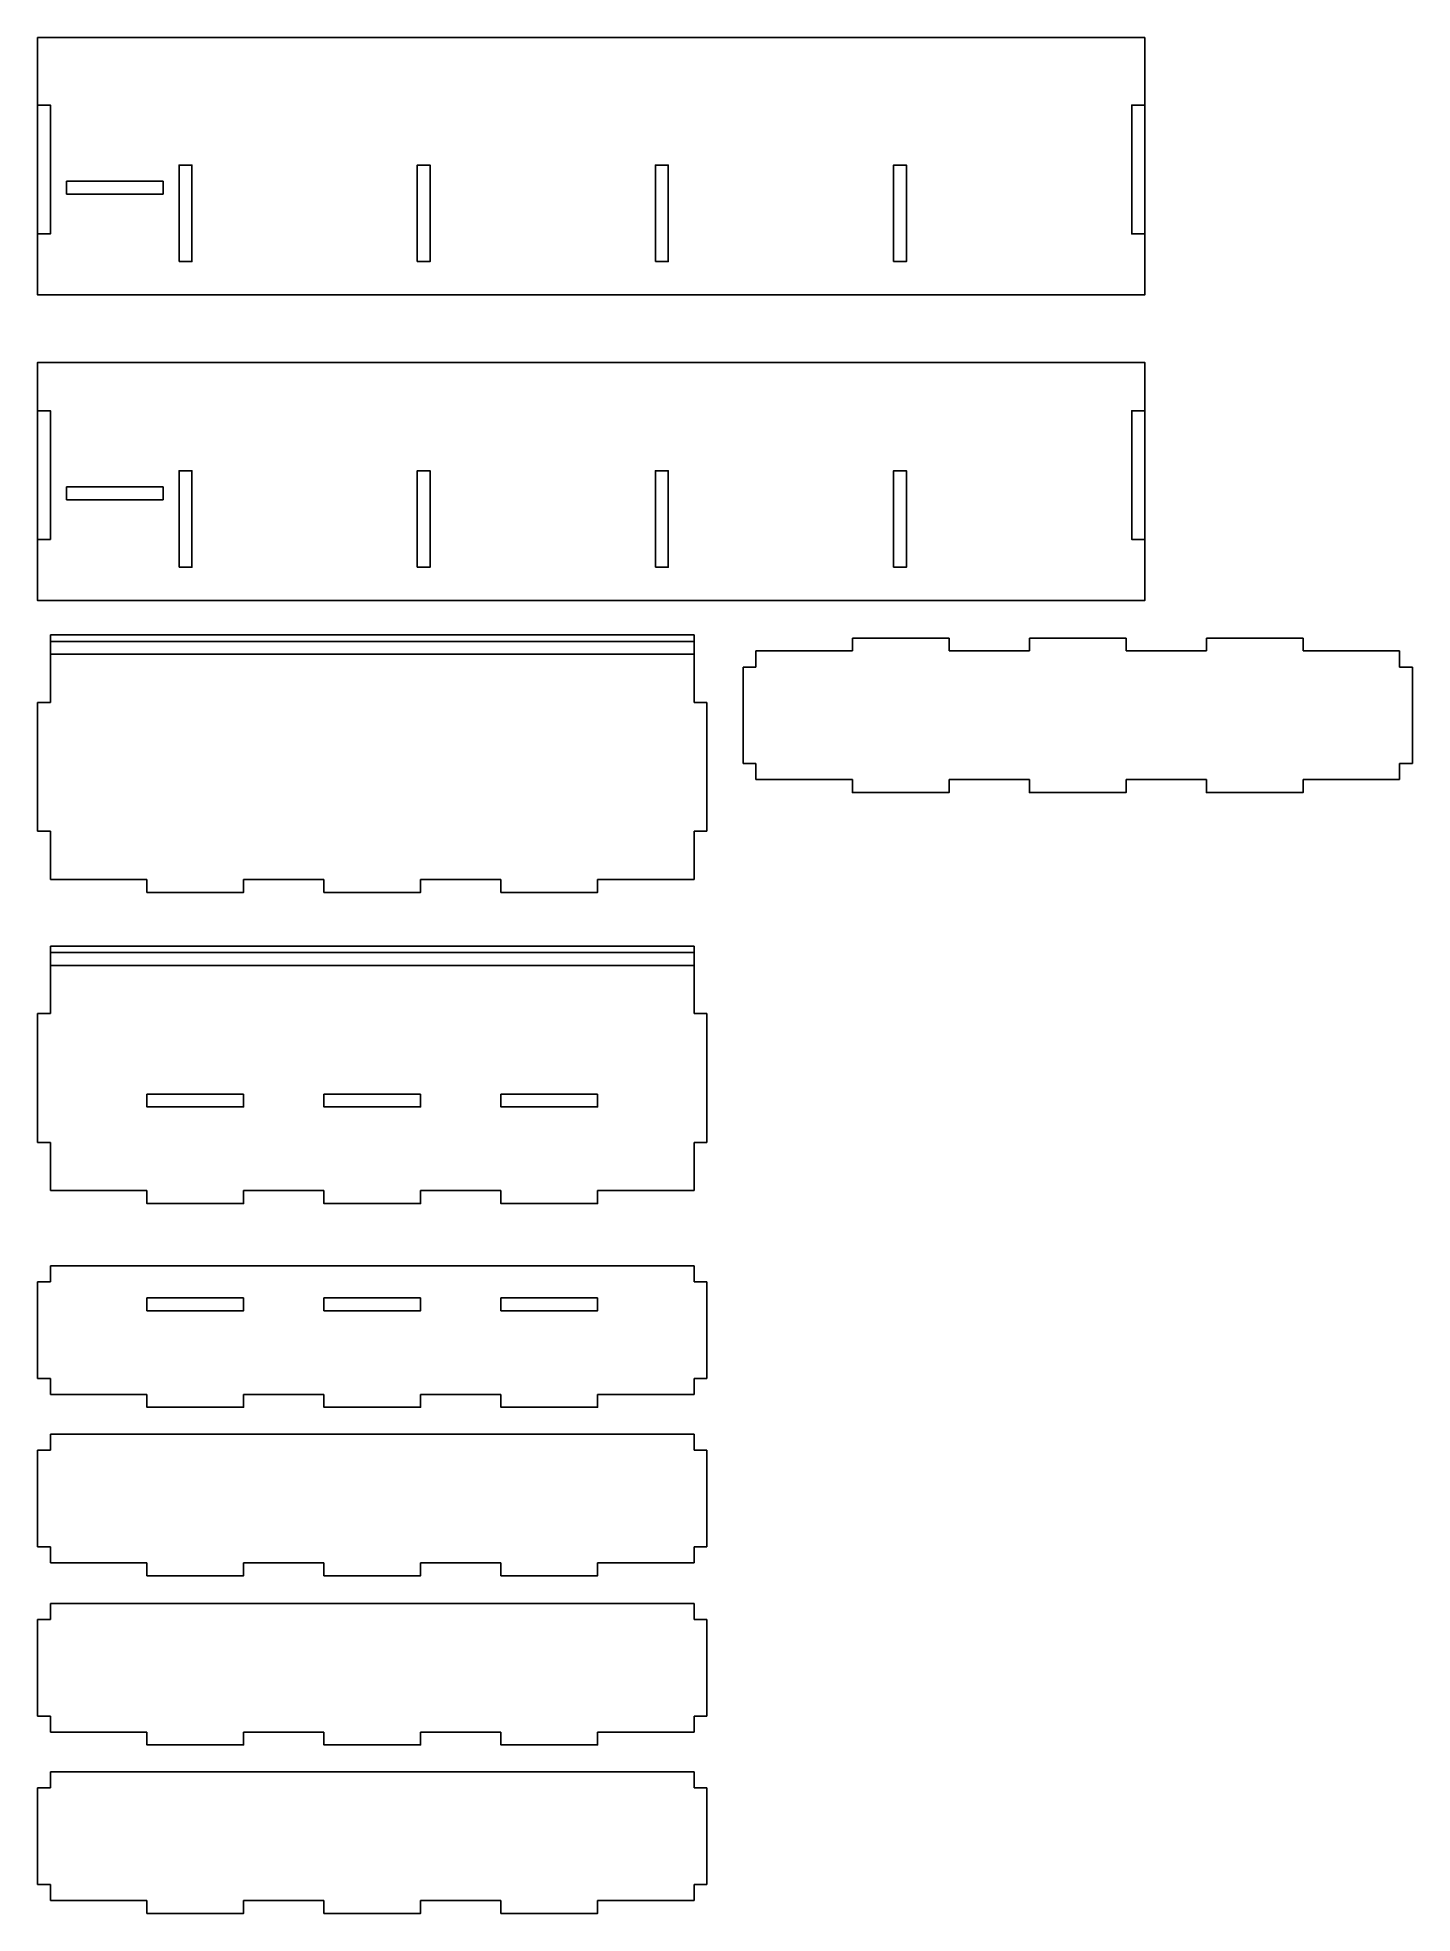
# Model space of a CAD drawing. Header units: millimetres. Extents: x 1726 to 2519, y 917 to 1500.
# Drawn here: x 1726 to 2153, y 917 to 1500 of the extents above; entities that cross this region are included whole.
import ezdxf

# ---------------------------------------------------------------- set-up
doc = ezdxf.new("R2010")
doc.units = ezdxf.units.MM

# ---------------------------------------------------------------- blocks, each defined once
blk = doc.blocks.new('*U69')
blk.add_lwpolyline([(-4, -30), (0, -30), (0, 0), (-4, 0)], close=True)
blk = doc.blocks.new('*U70')
at = {"color": 0, "linetype": 'ByBlock', "lineweight": -2, "transparency": 16777216}
for p in [(2520.61, 1429.37), (2594.61, 1429.37), (2668.61, 1429.37), (2742.61, 1429.37)]:
    blk.add_blockref('*U69', p, dxfattribs=at)
blk = doc.blocks.new('*U75')
blk.add_lwpolyline([(-4, -30), (0, -30), (0, 0), (-4, 0)], close=True)
blk = doc.blocks.new('*U77')
at = {"color": 0, "linetype": 'ByBlock', "lineweight": -2, "transparency": 16777216}
for p in [(2520.61, 1429.37), (2594.61, 1429.37), (2668.61, 1429.37), (2742.61, 1429.37)]:
    blk.add_blockref('*U75', p, dxfattribs=at)

msp = doc.modelspace()

# ---------------------------------------------------------------- linework, layer by layer
for p, q in [((1726.18, 1499.54), (1730.18, 1499.54)), ((1726.18, 1499.54), (1726.18, 1488.73)), ((1726.18, 1499.54), (1726.18, 1423.54)), ((1730.18, 1499.54), (1770.18, 1499.54)), ((1770.18, 1499.54), (1774.18, 1499.54)), ((1774.18, 1499.54), (1844.18, 1499.54)), ((1844.18, 1499.54), (1848.18, 1499.54)), ((1848.18, 1499.54), (1918.18, 1499.54)), ((1918.18, 1499.54), (1922.18, 1499.54)), ((1922.18, 1499.54), (1992.18, 1499.54)), ((1992.18, 1499.54), (1996.18, 1499.54)), ((1996.18, 1499.54), (2066.18, 1499.54)), ((2066.18, 1499.54), (2070.18, 1499.54)), ((2070.18, 1499.54), (2070.18, 1494.84)), ((1735.18, 1454.9), (1765.18, 1454.9)), ((1726.18, 1398.58), (1726.18, 1393.76)), ((1726.18, 1398.58), (1726.18, 1328.58)), ((1770.18, 1334.93), (1770.18, 1364.93)), ((1735.18, 1359.93), (1765.18, 1359.93)), ((1730.18, 1311.9), (1730.18, 1313.9)), ((1730.18, 1313.9), (1930.18, 1313.9)), ((1730.18, 1307.9), (1730.18, 1311.9)), ((1730.18, 1311.9), (1732.85, 1311.9)), ((1930.18, 1313.9), (1930.18, 1292.9)), ((1930.18, 1292.9), (1930.18, 1313.9)), ((1979.38, 1312.93), (2009.38, 1312.93)), ((2034.38, 1312.93), (2034.38, 1308.93)), ((2034.38, 1312.93), (2064.38, 1312.93)), ((2089.38, 1312.93), (2119.38, 1312.93)), ((1730.18, 1307.9), (1732.24, 1307.9)), ((1730.18, 1292.9), (1730.18, 1307.9)), ((1730.18, 1292.9), (1730.18, 1307.9)), ((1949.38, 1308.93), (1949.38, 1303.93)), ((1949.38, 1308.93), (1979.38, 1308.93)), ((1979.38, 1308.93), (1949.38, 1308.93)), ((2009.38, 1308.93), (2034.38, 1308.93)), ((2034.38, 1308.93), (2009.38, 1308.93)), ((2064.38, 1308.93), (2089.38, 1308.93)), ((2089.38, 1308.93), (2064.38, 1308.93)), ((2149.38, 1308.93), (2119.38, 1308.93)), ((2119.38, 1308.93), (2149.38, 1308.93)), ((2149.38, 1303.93), (2149.38, 1308.93)), ((2149.38, 1308.93), (2149.38, 1303.93)), ((1945.38, 1273.93), (1945.38, 1303.93)), ((1945.38, 1303.93), (1949.38, 1303.93)), ((2153.38, 1303.93), (2149.38, 1303.93)), ((2153.38, 1273.93), (2153.38, 1303.93)), ((1726.18, 1252.9), (1726.18, 1292.9)), ((1726.18, 1292.9), (1730.18, 1292.9)), ((1934.18, 1292.9), (1930.18, 1292.9)), ((1934.18, 1252.9), (1934.18, 1292.9)), ((1949.38, 1273.93), (1945.38, 1273.93)), ((1949.38, 1273.93), (1949.38, 1268.93)), ((1949.38, 1268.93), (1949.38, 1273.93)), ((2149.38, 1268.93), (2149.38, 1273.93)), ((2149.38, 1273.93), (2153.38, 1273.93)), ((2149.38, 1273.93), (2149.38, 1268.93)), ((1949.38, 1268.93), (1979.38, 1268.93)), ((1949.38, 1268.93), (1979.38, 1268.93)), ((1949.38, 1268.93), (1979.38, 1268.93)), ((1949.38, 1268.93), (1979.38, 1268.93)), ((2009.38, 1268.93), (2034.38, 1268.93)), ((2034.38, 1268.93), (2034.38, 1264.93)), ((2064.38, 1268.93), (2089.38, 1268.93)), ((2119.38, 1268.93), (2149.38, 1268.93)), ((2149.38, 1268.93), (2119.38, 1268.93)), ((2034.38, 1264.93), (2064.38, 1264.93)), ((1730.18, 1252.9), (1726.18, 1252.9)), ((1730.18, 1237.9), (1730.18, 1252.9)), ((1730.18, 1237.9), (1730.18, 1252.9)), ((1730.18, 1237.9), (1730.18, 1252.9)), ((1930.18, 1252.9), (1930.18, 1237.9)), ((1930.18, 1252.9), (1934.18, 1252.9)), ((1930.18, 1237.9), (1930.18, 1252.9)), ((1730.18, 1237.9), (1760.18, 1237.9)), ((1730.18, 1237.9), (1760.18, 1237.9)), ((1790.18, 1237.9), (1815.18, 1237.9)), ((1815.18, 1237.9), (1815.18, 1233.9)), ((1845.18, 1237.9), (1870.18, 1237.9)), ((1930.18, 1237.9), (1900.18, 1237.9)), ((1900.18, 1237.9), (1930.18, 1237.9)), ((1815.18, 1233.9), (1845.18, 1233.9)), ((1730.18, 1215.22), (1730.18, 1217.22)), ((1730.18, 1217.22), (1930.18, 1217.22)), ((1730.18, 1211.22), (1730.18, 1215.22)), ((1730.18, 1215.22), (1732.85, 1215.22)), ((1930.18, 1217.22), (1930.18, 1196.22)), ((1930.18, 1196.22), (1930.18, 1217.22)), ((1730.18, 1196.22), (1730.18, 1211.22)), ((1730.18, 1211.22), (1732.24, 1211.22)), ((1730.18, 1196.22), (1730.18, 1211.22)), ((1726.18, 1156.22), (1726.18, 1196.22)), ((1726.18, 1196.22), (1730.18, 1196.22)), ((1934.18, 1196.22), (1930.18, 1196.22)), ((1934.18, 1156.22), (1934.18, 1196.22)), ((1760.18, 1171.22), (1790.18, 1171.22)), ((1815.18, 1171.22), (1815.18, 1167.22)), ((1815.18, 1171.22), (1845.18, 1171.22)), ((1815.18, 1167.22), (1845.18, 1167.22)), ((1870.18, 1171.22), (1900.18, 1171.22)), ((1730.18, 1156.22), (1726.18, 1156.22)), ((1730.18, 1141.22), (1730.18, 1156.22)), ((1730.18, 1141.22), (1730.18, 1156.22)), ((1730.18, 1141.22), (1730.18, 1156.22)), ((1930.18, 1156.22), (1930.18, 1141.22)), ((1930.18, 1156.22), (1934.18, 1156.22)), ((1930.18, 1141.22), (1930.18, 1156.22)), ((1730.18, 1141.22), (1760.18, 1141.22)), ((1730.18, 1141.22), (1760.18, 1141.22)), ((1790.18, 1141.22), (1815.18, 1141.22)), ((1815.18, 1141.22), (1815.18, 1137.22)), ((1815.18, 1137.22), (1845.18, 1137.22)), ((1845.18, 1141.22), (1870.18, 1141.22)), ((1900.18, 1141.22), (1930.18, 1141.22)), ((1930.18, 1141.22), (1900.18, 1141.22)), ((1930.18, 1117.89), (1730.18, 1117.89)), ((1730.18, 1117.89), (1730.18, 1112.89)), ((1730.18, 1117.89), (1930.18, 1117.89)), ((1930.18, 1112.89), (1930.18, 1117.89)), ((1930.18, 1117.89), (1930.18, 1112.89)), ((1726.18, 1082.89), (1726.18, 1112.89)), ((1726.18, 1112.89), (1730.18, 1112.89)), ((1760.18, 1107.89), (1790.18, 1107.89)), ((1815.18, 1107.89), (1815.18, 1103.89)), ((1815.18, 1107.89), (1845.18, 1107.89)), ((1870.18, 1107.89), (1900.18, 1107.89)), ((1934.18, 1112.89), (1930.18, 1112.89)), ((1934.18, 1082.89), (1934.18, 1112.89)), ((1815.18, 1103.89), (1845.18, 1103.89)), ((1730.18, 1082.89), (1726.18, 1082.89)), ((1730.18, 1077.89), (1730.18, 1082.89)), ((1730.18, 1082.89), (1730.18, 1077.89)), ((1930.18, 1077.89), (1930.18, 1082.89)), ((1930.18, 1082.89), (1934.18, 1082.89)), ((1930.18, 1082.89), (1930.18, 1077.89)), ((1730.18, 1077.89), (1760.18, 1077.89)), ((1730.18, 1077.89), (1760.18, 1077.89)), ((1730.18, 1077.89), (1760.18, 1077.89)), ((1730.18, 1077.89), (1760.18, 1077.89)), ((1790.18, 1077.89), (1815.18, 1077.89)), ((1815.18, 1077.89), (1815.18, 1073.89)), ((1815.18, 1073.89), (1845.18, 1073.89)), ((1845.18, 1077.89), (1870.18, 1077.89)), ((1900.18, 1077.89), (1930.18, 1077.89)), ((1930.18, 1077.89), (1900.18, 1077.89)), ((1930.18, 1065.54), (1730.18, 1065.54)), ((1730.18, 1065.54), (1730.18, 1060.54)), ((1730.18, 1065.54), (1930.18, 1065.54)), ((1930.18, 1060.54), (1930.18, 1065.54)), ((1930.18, 1065.54), (1930.18, 1060.54)), ((1726.18, 1030.54), (1726.18, 1060.54)), ((1726.18, 1060.54), (1730.18, 1060.54)), ((1934.18, 1060.54), (1930.18, 1060.54)), ((1934.18, 1030.54), (1934.18, 1060.54)), ((1730.18, 1030.54), (1726.18, 1030.54)), ((1730.18, 1030.54), (1730.18, 1025.54)), ((1730.18, 1025.54), (1730.18, 1030.54)), ((1930.18, 1025.54), (1930.18, 1030.54)), ((1930.18, 1030.54), (1934.18, 1030.54)), ((1930.18, 1030.54), (1930.18, 1025.54)), ((1730.18, 1025.54), (1760.18, 1025.54)), ((1730.18, 1025.54), (1760.18, 1025.54)), ((1730.18, 1025.54), (1760.18, 1025.54)), ((1730.18, 1025.54), (1760.18, 1025.54)), ((1790.18, 1025.54), (1815.18, 1025.54)), ((1815.18, 1025.54), (1815.18, 1021.54)), ((1815.18, 1021.54), (1845.18, 1021.54)), ((1845.18, 1025.54), (1870.18, 1025.54)), ((1900.18, 1025.54), (1930.18, 1025.54)), ((1930.18, 1025.54), (1900.18, 1025.54)), ((1930.18, 1012.96), (1730.18, 1012.96)), ((1730.18, 1012.96), (1730.18, 1007.96)), ((1730.18, 1012.96), (1930.18, 1012.96)), ((1930.18, 1007.96), (1930.18, 1012.96)), ((1930.18, 1012.96), (1930.18, 1007.96)), ((1726.18, 977.96), (1726.18, 1007.96)), ((1726.18, 1007.96), (1730.18, 1007.96)), ((1934.18, 1007.96), (1930.18, 1007.96)), ((1934.18, 977.96), (1934.18, 1007.96)), ((1730.18, 977.96), (1726.18, 977.96)), ((1730.18, 977.96), (1730.18, 972.96)), ((1730.18, 972.96), (1730.18, 977.96)), ((1930.18, 972.96), (1930.18, 977.96)), ((1930.18, 977.96), (1934.18, 977.96)), ((1930.18, 977.96), (1930.18, 972.96)), ((1730.18, 972.96), (1760.18, 972.96)), ((1730.18, 972.96), (1760.18, 972.96)), ((1730.18, 972.96), (1760.18, 972.96)), ((1730.18, 972.96), (1760.18, 972.96)), ((1790.18, 972.96), (1815.18, 972.96)), ((1815.18, 972.96), (1815.18, 968.96)), ((1815.18, 968.96), (1845.18, 968.96)), ((1845.18, 972.96), (1870.18, 972.96)), ((1900.18, 972.96), (1930.18, 972.96)), ((1930.18, 972.96), (1900.18, 972.96)), ((1930.18, 960.6), (1730.18, 960.6)), ((1730.18, 960.6), (1730.18, 955.6)), ((1730.18, 960.6), (1930.18, 960.6)), ((1930.18, 955.6), (1930.18, 960.6)), ((1930.18, 960.6), (1930.18, 955.6)), ((1726.18, 925.6), (1726.18, 955.6)), ((1726.18, 955.6), (1730.18, 955.6)), ((1934.18, 955.6), (1930.18, 955.6)), ((1934.18, 925.6), (1934.18, 955.6)), ((1730.18, 925.6), (1726.18, 925.6)), ((1730.18, 925.6), (1730.18, 920.6)), ((1730.18, 920.6), (1730.18, 925.6)), ((1930.18, 920.6), (1930.18, 925.6)), ((1930.18, 925.6), (1934.18, 925.6)), ((1930.18, 925.6), (1930.18, 920.6)), ((1730.18, 920.6), (1760.18, 920.6)), ((1730.18, 920.6), (1760.18, 920.6)), ((1730.18, 920.6), (1760.18, 920.6)), ((1730.18, 920.6), (1760.18, 920.6)), ((1790.18, 920.6), (1815.18, 920.6)), ((1815.18, 920.6), (1815.18, 916.6)), ((1815.18, 916.6), (1845.18, 916.6)), ((1845.18, 920.6), (1870.18, 920.6)), ((1900.18, 920.6), (1930.18, 920.6)), ((1930.18, 920.6), (1900.18, 920.6))]:
    msp.add_line(p, q)
for points in [[(1726.18, 1499.54), (2070.18, 1499.54), (2070.18, 1419.54), (1726.18, 1419.54)], [(1726.18, 1478.54), (1726.18, 1438.54), (1730.18, 1438.54), (1730.18, 1478.54)], [(2070.18, 1478.54), (2070.18, 1438.54), (2066.18, 1438.54), (2066.18, 1478.54)], [(1726.18, 1383.58), (1726.18, 1343.58), (1730.18, 1343.58), (1730.18, 1383.58)], [(2070.18, 1383.58), (2070.18, 1343.58), (2066.18, 1343.58), (2066.18, 1383.58)]]:
    msp.add_lwpolyline(points, close=True)
for points in [[(1765.18, 1454.9), (1765.18, 1450.9), (1735.18, 1450.9), (1735.18, 1454.9)], [(2070.18, 1398.58), (2070.18, 1324.58), (1726.18, 1324.58), (1726.18, 1398.58)], [(2070.18, 1383.58), (2070.18, 1398.58), (1726.18, 1398.58), (1726.18, 1383.58)], [(1765.18, 1359.93), (1765.18, 1355.93), (1735.18, 1355.93), (1735.18, 1359.93)], [(1930.18, 1307.9), (1730.18, 1307.9), (1730.18, 1311.9), (1930.18, 1311.9)], [(1979.38, 1308.93), (1979.38, 1312.93)], [(2009.38, 1312.93), (2009.38, 1308.93)], [(2034.38, 1312.93), (2034.38, 1308.93)], [(2064.38, 1308.93), (2064.38, 1312.93)], [(2089.38, 1308.93), (2089.38, 1312.93)], [(2119.38, 1312.93), (2119.38, 1308.93)], [(2009.38, 1268.93), (2009.38, 1264.93), (1979.38, 1264.93), (1979.38, 1268.93)], [(2034.38, 1268.93), (2034.38, 1264.93), (2064.38, 1264.93), (2064.38, 1268.93)], [(2119.38, 1268.93), (2119.38, 1264.93), (2089.38, 1264.93), (2089.38, 1268.93)], [(1790.18, 1237.9), (1790.18, 1233.9), (1760.18, 1233.9), (1760.18, 1237.9)], [(1815.18, 1237.9), (1815.18, 1233.9), (1845.18, 1233.9), (1845.18, 1237.9)], [(1900.18, 1237.9), (1900.18, 1233.9), (1870.18, 1233.9), (1870.18, 1237.9)], [(1930.18, 1211.22), (1730.18, 1211.22), (1730.18, 1215.22), (1930.18, 1215.22)], [(1790.18, 1171.22), (1790.18, 1167.22), (1760.18, 1167.22), (1760.18, 1171.22)], [(1815.18, 1171.22), (1815.18, 1167.22), (1845.18, 1167.22), (1845.18, 1171.22)], [(1900.18, 1171.22), (1900.18, 1167.22), (1870.18, 1167.22), (1870.18, 1171.22)], [(1790.18, 1141.22), (1790.18, 1137.22), (1760.18, 1137.22), (1760.18, 1141.22)], [(1815.18, 1141.22), (1815.18, 1137.22), (1845.18, 1137.22), (1845.18, 1141.22)], [(1900.18, 1141.22), (1900.18, 1137.22), (1870.18, 1137.22), (1870.18, 1141.22)], [(1790.18, 1107.89), (1790.18, 1103.89), (1760.18, 1103.89), (1760.18, 1107.89)], [(1815.18, 1107.89), (1815.18, 1103.89), (1845.18, 1103.89), (1845.18, 1107.89)], [(1900.18, 1107.89), (1900.18, 1103.89), (1870.18, 1103.89), (1870.18, 1107.89)], [(1790.18, 1077.89), (1790.18, 1073.89), (1760.18, 1073.89), (1760.18, 1077.89)], [(1815.18, 1077.89), (1815.18, 1073.89), (1845.18, 1073.89), (1845.18, 1077.89)], [(1900.18, 1077.89), (1900.18, 1073.89), (1870.18, 1073.89), (1870.18, 1077.89)], [(1790.18, 1025.54), (1790.18, 1021.54), (1760.18, 1021.54), (1760.18, 1025.54)], [(1815.18, 1025.54), (1815.18, 1021.54), (1845.18, 1021.54), (1845.18, 1025.54)], [(1900.18, 1025.54), (1900.18, 1021.54), (1870.18, 1021.54), (1870.18, 1025.54)], [(1790.18, 972.96), (1790.18, 968.96), (1760.18, 968.96), (1760.18, 972.96)], [(1815.18, 972.96), (1815.18, 968.96), (1845.18, 968.96), (1845.18, 972.96)], [(1900.18, 972.96), (1900.18, 968.96), (1870.18, 968.96), (1870.18, 972.96)], [(1790.18, 920.6), (1790.18, 916.6), (1760.18, 916.6), (1760.18, 920.6)], [(1815.18, 920.6), (1815.18, 916.6), (1845.18, 916.6), (1845.18, 920.6)], [(1900.18, 920.6), (1900.18, 916.6), (1870.18, 916.6), (1870.18, 920.6)]]:
    msp.add_lwpolyline(points)

# ---------------------------------------------------------------- block references
for name, p in [('*U70', (-746.44, 30.53)), ('*U77', (-746.44, -64.44))]:
    msp.add_blockref(name, p)

doc.saveas('drawing.dxf')
